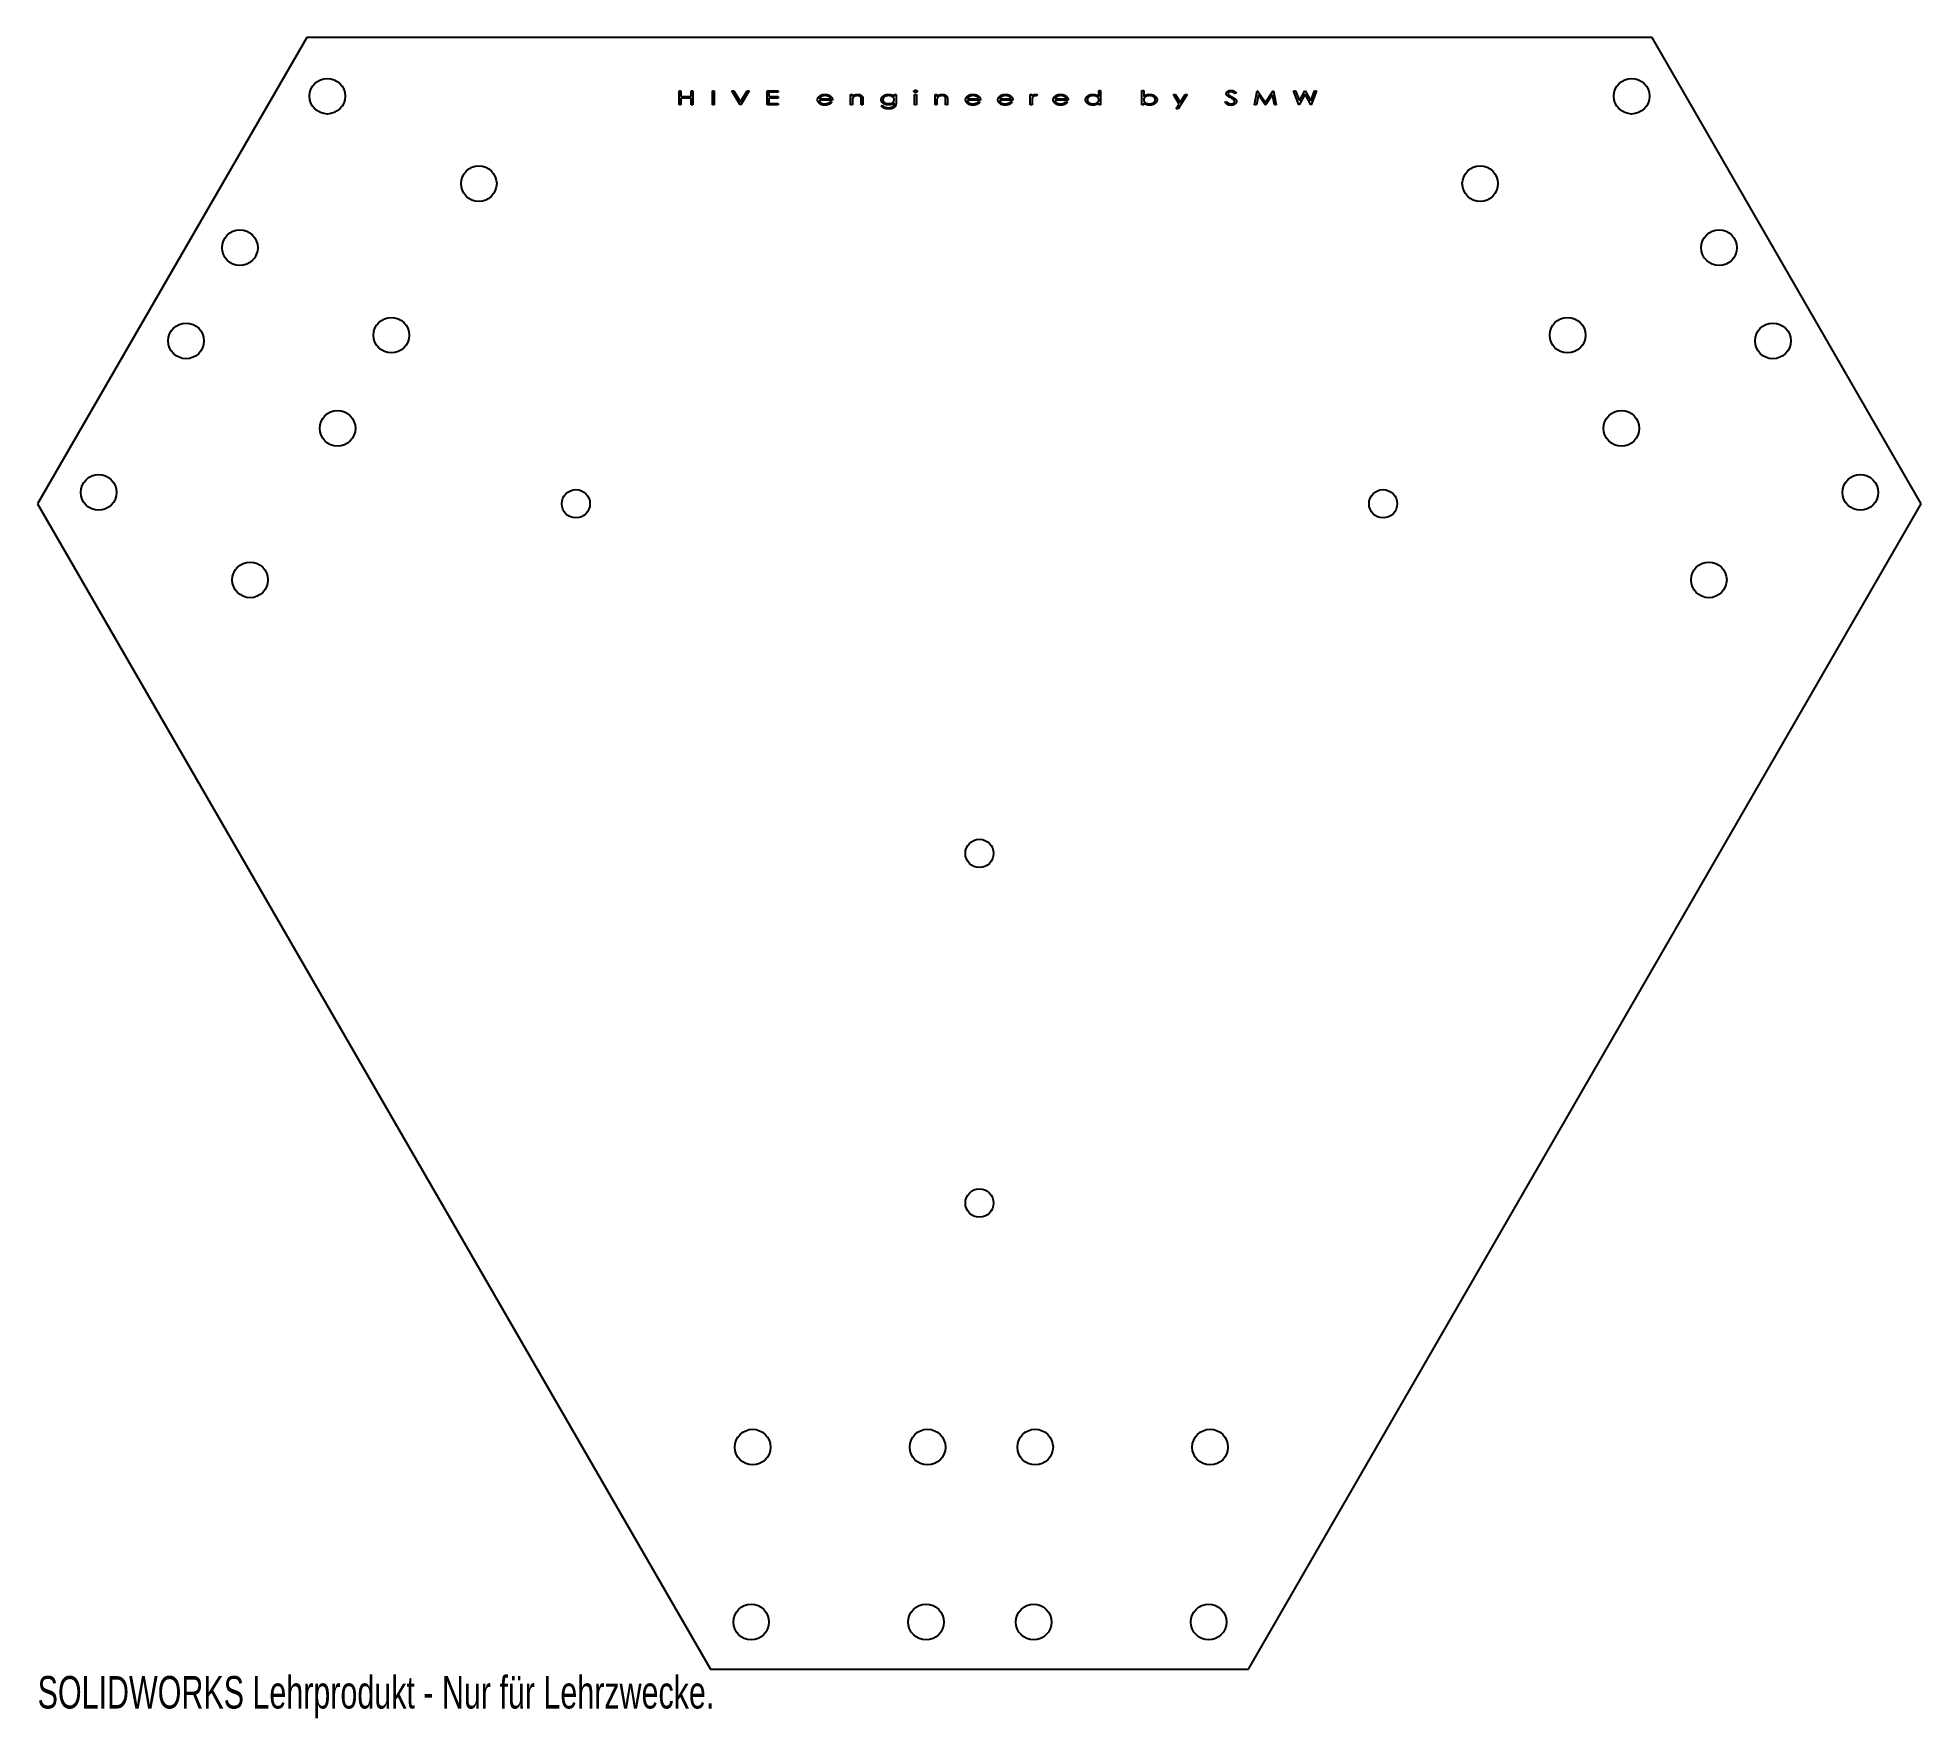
# Model space of a CAD drawing. Header units: millimetres. Extents: x -77 to 203, y -7 to 242.
import ezdxf

# ---------------------------------------------------------------- set-up
doc = ezdxf.new("R2010")
doc.units = ezdxf.units.MM
doc.styles.add('SLDTEXTSTYLE0', font='TXT', dxfattribs={"width": 0.7})

msp = doc.modelspace()

# ---------------------------------------------------------------- texts
at = {"color": 7, "linetype": 'Continuous', "insert": (-77.05, -1.02), "char_height": 4.8336, "attachment_point": 1, "style": 'SLDTEXTSTYLE0'}
msp.add_mtext('SOLIDWORKS Lehrprodukt - Nur für Lehrzwecke.', dxfattribs=at)

# ---------------------------------------------------------------- linework, layer by layer
at = {"color": 7, "linetype": 'Continuous', "lineweight": 25}
for p, q in [((-37.05, 242.49), (-77.05, 173.21)), ((162.95, 242.49), (-37.05, 242.49)), ((202.95, 173.21), (162.95, 242.49)), ((18.3, 232.49), (18.3, 234.6)), ((18.3, 234.6), (18.58, 234.6)), ((18.58, 232.49), (18.3, 232.49)), ((18.58, 234.6), (18.58, 233.74)), ((18.58, 233.74), (20.07, 233.74)), ((18.58, 233.52), (18.58, 232.49)), ((20.07, 233.52), (18.58, 233.52)), ((20.07, 234.6), (20.34, 234.6)), ((20.07, 233.74), (20.07, 234.6)), ((20.07, 232.49), (20.07, 233.52)), ((20.34, 232.49), (20.07, 232.49)), ((20.34, 234.6), (20.34, 232.49)), ((23.24, 234.6), (23.51, 234.6)), ((23.24, 232.49), (23.24, 234.6)), ((23.51, 232.49), (23.24, 232.49)), ((23.51, 234.6), (23.51, 232.49)), ((26.15, 234.6), (26.44, 234.6)), ((27.4, 232.49), (26.15, 234.6)), ((26.44, 234.6), (27.42, 232.94)), ((27.45, 232.49), (27.4, 232.49)), ((27.42, 232.94), (28.4, 234.6)), ((28.7, 234.6), (27.45, 232.49)), ((28.4, 234.6), (28.7, 234.6)), ((31.38, 234.6), (33.01, 234.6)), ((31.38, 232.49), (31.38, 234.6)), ((33.01, 232.49), (31.38, 232.49)), ((31.66, 234.39), (31.66, 233.74)), ((33.01, 234.39), (31.66, 234.39)), ((31.66, 233.74), (33.01, 233.74)), ((31.66, 233.52), (31.66, 232.7)), ((33.01, 233.52), (31.66, 233.52)), ((31.66, 232.7), (33.01, 232.7)), ((33.01, 234.6), (33.01, 234.39)), ((33.01, 233.74), (33.01, 233.52)), ((33.01, 232.7), (33.01, 232.49)), ((41.1, 233.22), (39.15, 233.22)), ((39.17, 233.41), (40.83, 233.41)), ((40.76, 232.98), (40.99, 232.89)), ((43.79, 234.03), (44.06, 234.03)), ((43.79, 232.49), (43.79, 234.03)), ((44.06, 232.49), (43.79, 232.49)), ((44.06, 234.03), (44.06, 233.75)), ((44.06, 233.05), (44.06, 232.49)), ((45.36, 232.49), (45.36, 233.21)), ((45.63, 232.49), (45.36, 232.49)), ((45.63, 233.28), (45.63, 232.49)), ((50.27, 234.03), (50.54, 234.03)), ((50.27, 233.76), (50.27, 234.03)), ((50.27, 232.7), (50.27, 232.78)), ((50.54, 234.03), (50.54, 232.81)), ((53.31, 234.03), (53.58, 234.03)), ((53.31, 232.49), (53.31, 234.03)), ((53.58, 232.49), (53.31, 232.49)), ((53.58, 234.03), (53.58, 232.49)), ((56.35, 234.03), (56.62, 234.03)), ((56.35, 232.49), (56.35, 234.03)), ((56.62, 232.49), (56.35, 232.49)), ((56.62, 234.03), (56.62, 233.75)), ((56.62, 233.05), (56.62, 232.49)), ((57.92, 232.49), (57.92, 233.21)), ((58.2, 232.49), (57.92, 232.49)), ((58.2, 233.28), (58.2, 232.49)), ((63.11, 233.22), (61.15, 233.22)), ((61.18, 233.41), (62.84, 233.41)), ((62.77, 232.98), (63, 232.89)), ((67.91, 233.22), (65.96, 233.22)), ((65.98, 233.41), (67.64, 233.41)), ((67.57, 232.98), (67.8, 232.89)), ((70.49, 234.03), (70.76, 234.03)), ((70.49, 232.49), (70.49, 234.03)), ((70.76, 232.49), (70.49, 232.49)), ((70.76, 234.03), (70.76, 233.81)), ((70.76, 233.01), (70.76, 232.49)), ((71.57, 234.01), (71.43, 233.84)), ((76.13, 233.22), (74.18, 233.22)), ((74.21, 233.41), (75.86, 233.41)), ((75.79, 232.98), (76.02, 232.89)), ((80.69, 234.66), (80.96, 234.66)), ((80.69, 233.73), (80.69, 234.66)), ((80.69, 232.49), (80.69, 232.75)), ((80.96, 232.49), (80.69, 232.49)), ((80.96, 234.66), (80.96, 232.49)), ((87.1, 234.66), (87.37, 234.66)), ((87.1, 232.49), (87.1, 234.66)), ((87.37, 232.49), (87.1, 232.49)), ((87.37, 234.66), (87.37, 233.75)), ((87.37, 232.77), (87.37, 232.49)), ((91.79, 234.03), (92.09, 234.03)), ((92.63, 232.62), (91.79, 234.03)), ((92.09, 234.03), (92.78, 232.86)), ((92.2, 231.92), (92.63, 232.62)), ((93.8, 234.03), (92.5, 231.92)), ((92.78, 232.86), (93.5, 234.03)), ((93.5, 234.03), (93.8, 234.03)), ((99.44, 232.9), (99.69, 233)), ((101.13, 234.3), (100.89, 234.17)), ((103.84, 232.49), (104.23, 234.6)), ((104.11, 232.49), (103.84, 232.49)), ((104.4, 234.01), (104.11, 232.49)), ((104.23, 234.6), (104.3, 234.6)), ((104.3, 234.6), (105.45, 232.87)), ((105.41, 232.49), (104.4, 234.01)), ((105.5, 232.49), (105.41, 232.49)), ((105.45, 232.87), (106.61, 234.6)), ((106.51, 234.01), (105.5, 232.49)), ((106.8, 232.49), (106.51, 234.01)), ((106.61, 234.6), (106.67, 234.6)), ((106.67, 234.6), (107.07, 232.49)), ((107.07, 232.49), (106.8, 232.49)), ((109.65, 234.6), (109.93, 234.6)), ((110.44, 232.49), (109.65, 234.6)), ((109.93, 234.6), (110.5, 233.08)), ((110.47, 232.49), (110.44, 232.49)), ((111.34, 234.09), (110.47, 232.49)), ((110.5, 233.08), (111.33, 234.6)), ((111.33, 234.6), (111.37, 234.6)), ((112.2, 232.49), (111.34, 234.09)), ((111.37, 234.6), (112.18, 233.08)), ((112.18, 233.08), (112.76, 234.6)), ((112.24, 232.49), (112.2, 232.49)), ((113.04, 234.6), (112.24, 232.49)), ((112.76, 234.6), (113.04, 234.6)), ((48.34, 232.38), (48.62, 232.38)), ((92.5, 231.92), (92.2, 231.92)), ((-77.05, 173.21), (22.95, 0)), ((102.95, 0), (202.95, 173.21)), ((22.95, 0), (102.95, 0))]:
    msp.add_line(p, q, dxfattribs=at)
for centre, radius in [((-33.99, 233.79), 2.65), ((159.89, 233.79), 2.65), ((-11.47, 220.79), 2.65), ((137.37, 220.79), 2.65), ((-46.99, 211.27), 2.65), ((172.89, 211.27), 2.65), ((-54.99, 197.42), 2.65), ((-24.47, 198.27), 2.65), ((150.37, 198.27), 2.65), ((180.89, 197.42), 2.65), ((-32.47, 184.42), 2.65), ((158.37, 184.42), 2.65), ((-67.99, 174.9), 2.65), ((193.89, 174.9), 2.65), ((2.95, 173.21), 2.1), ((122.95, 173.21), 2.1), ((-45.47, 161.9), 2.65), ((171.37, 161.9), 2.65), ((62.95, 121.24), 2.1), ((62.95, 69.28), 2.1), ((29.23, 33), 2.65), ((55.23, 33), 2.65), ((71.23, 33), 2.65), ((97.23, 33), 2.65), ((29.01, 7), 2.65), ((55.01, 7), 2.65), ((71.01, 7), 2.65), ((97.01, 7), 2.65)]:
    msp.add_circle(centre, radius, dxfattribs=at)
for points, knots in [([(38.87, 233.26), (38.87, 233.28), (38.88, 233.33), (38.89, 233.4), (38.91, 233.47), (38.94, 233.53), (38.97, 233.6), (39.02, 233.66), (39.07, 233.72), (39.11, 233.75), (39.13, 233.77)], [0, 0, 0, 0, 0.120389, 0.239442, 0.358085, 0.478358, 0.601031, 0.72789, 0.860845, 1, 1, 1, 1]), ([(39.98, 232.46), (39.94, 232.46), (39.85, 232.46), (39.73, 232.47), (39.62, 232.49), (39.52, 232.52), (39.42, 232.55), (39.33, 232.6), (39.24, 232.65), (39.17, 232.7), (39.1, 232.76), (39.04, 232.83), (38.99, 232.89), (38.95, 232.96), (38.91, 233.03), (38.89, 233.11), (38.88, 233.18), (38.88, 233.23), (38.87, 233.26)], [0, 0, 0, 0, 0.08342, 0.162672, 0.237858, 0.309694, 0.378418, 0.444615, 0.50894, 0.572333, 0.63335, 0.69116, 0.746244, 0.799014, 0.849898, 0.899707, 0.949652, 1, 1, 1, 1]), ([(39.13, 233.77), (39.15, 233.8), (39.21, 233.84), (39.3, 233.9), (39.4, 233.95), (39.5, 233.99), (39.61, 234.02), (39.73, 234.05), (39.85, 234.06), (39.94, 234.06), (39.98, 234.06)], [0, 0, 0, 0, 0.115917, 0.23235, 0.349842, 0.470698, 0.594414, 0.723582, 0.858448, 1, 1, 1, 1]), ([(39.15, 233.22), (39.15, 233.2), (39.15, 233.16), (39.16, 233.1), (39.18, 233.04), (39.21, 232.99), (39.24, 232.94), (39.28, 232.89), (39.33, 232.85), (39.38, 232.81), (39.44, 232.77), (39.5, 232.74), (39.57, 232.71), (39.64, 232.69), (39.71, 232.67), (39.79, 232.66), (39.87, 232.65), (39.92, 232.65), (39.95, 232.65)], [0, 0, 0, 0, 0.056242, 0.111095, 0.164975, 0.218903, 0.273387, 0.330219, 0.389105, 0.451504, 0.515499, 0.58005, 0.64543, 0.712473, 0.780497, 0.851034, 0.924111, 1, 1, 1, 1]), ([(39.43, 233.73), (39.42, 233.72), (39.39, 233.7), (39.35, 233.67), (39.31, 233.63), (39.28, 233.59), (39.25, 233.55), (39.22, 233.51), (39.2, 233.46), (39.18, 233.43), (39.17, 233.41)], [0, 0, 0, 0, 0.12042, 0.240754, 0.361161, 0.48245, 0.607607, 0.734553, 0.864535, 1, 1, 1, 1]), ([(39.99, 233.87), (39.97, 233.87), (39.91, 233.87), (39.84, 233.86), (39.76, 233.85), (39.69, 233.84), (39.62, 233.82), (39.56, 233.79), (39.49, 233.76), (39.45, 233.74), (39.43, 233.73)], [0, 0, 0, 0, 0.136394, 0.268915, 0.397368, 0.522174, 0.644271, 0.763661, 0.882422, 1, 1, 1, 1]), ([(39.95, 232.65), (39.98, 232.65), (40.03, 232.65), (40.11, 232.66), (40.19, 232.67), (40.26, 232.69), (40.34, 232.7), (40.41, 232.73), (40.47, 232.75), (40.53, 232.78), (40.58, 232.82), (40.64, 232.86), (40.7, 232.91), (40.74, 232.95), (40.76, 232.98)], [0, 0, 0, 0, 0.089322, 0.177994, 0.265856, 0.353138, 0.438174, 0.517979, 0.592596, 0.663003, 0.734986, 0.815073, 0.902964, 1, 1, 1, 1]), ([(39.98, 234.06), (40.03, 234.06), (40.11, 234.06), (40.24, 234.04), (40.36, 234.02), (40.48, 233.99), (40.58, 233.94), (40.68, 233.89), (40.78, 233.83), (40.83, 233.78), (40.86, 233.76)], [0, 0, 0, 0, 0.1409216, 0.2750589, 0.403664, 0.5276715, 0.6482876, 0.7663366, 0.8832735, 1, 1, 1, 1]), ([(40.99, 232.89), (40.97, 232.86), (40.93, 232.82), (40.87, 232.75), (40.8, 232.69), (40.73, 232.65), (40.65, 232.6), (40.57, 232.57), (40.49, 232.53), (40.4, 232.51), (40.3, 232.49), (40.2, 232.47), (40.09, 232.46), (40.02, 232.46), (39.98, 232.46)], [0, 0, 0, 0, 0.08068, 0.158926, 0.236421, 0.312535, 0.389176, 0.467264, 0.547404, 0.629883, 0.715752, 0.805444, 0.900452, 1, 1, 1, 1]), ([(40.83, 233.41), (40.82, 233.44), (40.8, 233.48), (40.76, 233.55), (40.71, 233.61), (40.66, 233.66), (40.6, 233.71), (40.53, 233.75), (40.46, 233.78), (40.37, 233.81), (40.28, 233.84), (40.19, 233.86), (40.09, 233.87), (40.03, 233.87), (39.99, 233.87)], [0, 0, 0, 0, 0.080104, 0.156081, 0.228922, 0.299933, 0.372774, 0.450312, 0.533461, 0.622962, 0.715975, 0.809304, 0.903685, 1, 1, 1, 1]), ([(40.86, 233.76), (40.88, 233.74), (40.92, 233.7), (40.96, 233.64), (41.01, 233.58), (41.04, 233.52), (41.07, 233.45), (41.08, 233.37), (41.1, 233.3), (41.1, 233.25), (41.1, 233.22)], [0, 0, 0, 0, 0.129408, 0.254029, 0.377137, 0.49818, 0.619807, 0.743113, 0.869352, 1, 1, 1, 1]), ([(44.06, 233.75), (44.08, 233.78), (44.14, 233.83), (44.23, 233.89), (44.32, 233.95), (44.42, 233.99), (44.52, 234.02), (44.63, 234.04), (44.74, 234.06), (44.81, 234.06), (44.85, 234.06)], [0, 0, 0, 0, 0.1285577, 0.2532894, 0.3749967, 0.4960657, 0.617624, 0.7417415, 0.868866, 1, 1, 1, 1]), ([(44.1, 233.46), (44.09, 233.45), (44.09, 233.43), (44.08, 233.39), (44.07, 233.35), (44.07, 233.3), (44.06, 233.24), (44.06, 233.18), (44.06, 233.12), (44.06, 233.07), (44.06, 233.05)], [0, 0, 0, 0, 0.078229, 0.169456, 0.273078, 0.391359, 0.522469, 0.667547, 0.826719, 1, 1, 1, 1]), ([(44.81, 233.87), (44.79, 233.87), (44.75, 233.87), (44.69, 233.86), (44.63, 233.86), (44.57, 233.84), (44.52, 233.83), (44.46, 233.81), (44.41, 233.78), (44.36, 233.75), (44.31, 233.72), (44.27, 233.69), (44.23, 233.66), (44.19, 233.62), (44.16, 233.58), (44.14, 233.55), (44.11, 233.5), (44.1, 233.48), (44.1, 233.46)], [0, 0, 0, 0, 0.07101, 0.1408215, 0.2087626, 0.2759989, 0.3425924, 0.4084308, 0.4747825, 0.5407071, 0.6054412, 0.6673877, 0.7266626, 0.784076, 0.8393562, 0.8935677, 0.947077, 1, 1, 1, 1]), ([(45.34, 233.57), (45.33, 233.58), (45.33, 233.6), (45.32, 233.64), (45.3, 233.67), (45.28, 233.7), (45.26, 233.73), (45.23, 233.75), (45.2, 233.78), (45.17, 233.8), (45.13, 233.81), (45.09, 233.83), (45.05, 233.84), (45.01, 233.85), (44.96, 233.86), (44.91, 233.87), (44.86, 233.87), (44.83, 233.87), (44.81, 233.87)], [0, 0, 0, 0, 0.057745, 0.113237, 0.167324, 0.221804, 0.275382, 0.330143, 0.385812, 0.443867, 0.503957, 0.565627, 0.630174, 0.697368, 0.767645, 0.841769, 0.918719, 1, 1, 1, 1]), ([(44.85, 234.06), (44.87, 234.06), (44.91, 234.06), (44.97, 234.06), (45.02, 234.05), (45.07, 234.04), (45.13, 234.03), (45.18, 234.01), (45.23, 233.99), (45.27, 233.97), (45.32, 233.95), (45.36, 233.93), (45.4, 233.9), (45.43, 233.87), (45.46, 233.84), (45.49, 233.81), (45.52, 233.77), (45.54, 233.74), (45.57, 233.7), (45.58, 233.65), (45.6, 233.6), (45.61, 233.55), (45.62, 233.49), (45.63, 233.42), (45.63, 233.35), (45.63, 233.3), (45.63, 233.28)], [0, 0, 0, 0, 0.045988, 0.090756, 0.134395, 0.177009, 0.218788, 0.260209, 0.300686, 0.340671, 0.380009, 0.417949, 0.45455, 0.490348, 0.525227, 0.559652, 0.593636, 0.627367, 0.662389, 0.700376, 0.741063, 0.785439, 0.833366, 0.884949, 0.940688, 1, 1, 1, 1]), ([(45.36, 233.21), (45.36, 233.24), (45.36, 233.28), (45.36, 233.33), (45.36, 233.39), (45.35, 233.43), (45.35, 233.47), (45.35, 233.51), (45.34, 233.54), (45.34, 233.56), (45.34, 233.57)], [0, 0, 0, 0, 0.178867, 0.342141, 0.489871, 0.623312, 0.740056, 0.841468, 0.928901, 1, 1, 1, 1]), ([(48.32, 233.27), (48.32, 233.28), (48.32, 233.32), (48.33, 233.37), (48.34, 233.42), (48.35, 233.47), (48.37, 233.52), (48.4, 233.57), (48.43, 233.62), (48.47, 233.66), (48.5, 233.71), (48.55, 233.75), (48.59, 233.79), (48.64, 233.83), (48.69, 233.86), (48.75, 233.9), (48.81, 233.93), (48.87, 233.95), (48.94, 233.98), (49.01, 234), (49.07, 234.02), (49.14, 234.04), (49.21, 234.05), (49.28, 234.05), (49.35, 234.06), (49.4, 234.06), (49.42, 234.06)], [0, 0, 0, 0, 0.0350186, 0.0700566, 0.1047646, 0.1397457, 0.1752789, 0.2116308, 0.2486608, 0.2873759, 0.3267972, 0.3667033, 0.4071052, 0.4483622, 0.4904674, 0.5338331, 0.5785075, 0.6247504, 0.6715496, 0.7182184, 0.7646967, 0.8112493, 0.8578713, 0.9047716, 0.9522984, 1, 1, 1, 1]), ([(49.42, 232.49), (49.39, 232.49), (49.34, 232.49), (49.27, 232.49), (49.2, 232.5), (49.13, 232.51), (49.06, 232.53), (48.99, 232.55), (48.93, 232.57), (48.86, 232.59), (48.8, 232.62), (48.74, 232.65), (48.68, 232.68), (48.63, 232.71), (48.58, 232.75), (48.54, 232.79), (48.5, 232.83), (48.46, 232.87), (48.43, 232.92), (48.4, 232.97), (48.37, 233.01), (48.35, 233.06), (48.34, 233.11), (48.33, 233.16), (48.32, 233.21), (48.32, 233.25), (48.32, 233.27)], [0, 0, 0, 0, 0.049307, 0.097867, 0.145758, 0.193398, 0.240901, 0.287833, 0.334782, 0.381938, 0.428257, 0.472857, 0.515868, 0.557594, 0.598283, 0.63809, 0.676976, 0.715361, 0.75286, 0.789466, 0.825152, 0.860179, 0.894872, 0.929579, 0.964639, 1, 1, 1, 1]), ([(49.45, 233.87), (49.41, 233.87), (49.34, 233.87), (49.22, 233.85), (49.12, 233.83), (49.03, 233.8), (48.97, 233.77), (48.92, 233.75), (48.88, 233.72), (48.84, 233.69), (48.8, 233.67), (48.76, 233.63), (48.73, 233.6), (48.7, 233.57), (48.68, 233.53), (48.65, 233.49), (48.63, 233.46), (48.62, 233.42), (48.6, 233.38), (48.6, 233.34), (48.59, 233.3), (48.59, 233.27), (48.59, 233.26)], [0, 0, 0, 0, 0.098151, 0.193475, 0.287113, 0.379457, 0.424997, 0.468849, 0.511642, 0.553241, 0.593917, 0.634059, 0.673606, 0.71276, 0.751184, 0.78837, 0.824432, 0.85991, 0.894942, 0.929921, 0.964743, 1, 1, 1, 1]), ([(48.59, 233.26), (48.59, 233.24), (48.59, 233.2), (48.6, 233.14), (48.62, 233.08), (48.65, 233.03), (48.68, 232.98), (48.72, 232.93), (48.77, 232.88), (48.82, 232.84), (48.88, 232.8), (48.95, 232.77), (49.02, 232.74), (49.09, 232.72), (49.17, 232.7), (49.26, 232.69), (49.34, 232.68), (49.4, 232.68), (49.43, 232.68)], [0, 0, 0, 0, 0.054067, 0.106694, 0.158714, 0.210478, 0.263541, 0.318722, 0.376368, 0.437407, 0.500802, 0.565216, 0.631007, 0.699276, 0.769515, 0.842997, 0.919954, 1, 1, 1, 1]), ([(49.42, 234.06), (49.46, 234.06), (49.54, 234.06), (49.65, 234.05), (49.76, 234.03), (49.87, 234), (49.98, 233.96), (50.08, 233.91), (50.18, 233.84), (50.24, 233.79), (50.27, 233.76)], [0, 0, 0, 0, 0.128237, 0.252961, 0.37439, 0.493379, 0.613158, 0.736448, 0.865079, 1, 1, 1, 1]), ([(50.27, 232.78), (50.24, 232.76), (50.19, 232.71), (50.1, 232.65), (50, 232.6), (49.89, 232.56), (49.78, 232.53), (49.66, 232.5), (49.54, 232.49), (49.46, 232.49), (49.42, 232.49)], [0, 0, 0, 0, 0.1148093, 0.2314758, 0.3522504, 0.4771951, 0.6055197, 0.7344225, 0.8657957, 1, 1, 1, 1]), ([(49.42, 232.08), (49.45, 232.08), (49.49, 232.08), (49.56, 232.08), (49.62, 232.09), (49.69, 232.1), (49.75, 232.11), (49.8, 232.12), (49.85, 232.14), (49.91, 232.15), (49.95, 232.17), (50, 232.19), (50.04, 232.21), (50.07, 232.23), (50.11, 232.26), (50.14, 232.28), (50.16, 232.31), (50.19, 232.34), (50.21, 232.37), (50.23, 232.4), (50.24, 232.44), (50.25, 232.49), (50.26, 232.53), (50.27, 232.59), (50.27, 232.64), (50.27, 232.68), (50.27, 232.7)], [0, 0, 0, 0, 0.057662, 0.113288, 0.166939, 0.218383, 0.267669, 0.314967, 0.360659, 0.404856, 0.44703, 0.486907, 0.524418, 0.560012, 0.593847, 0.625611, 0.656001, 0.68526, 0.71501, 0.746575, 0.780846, 0.818141, 0.858365, 0.902051, 0.949325, 1, 1, 1, 1]), ([(49.43, 232.68), (49.46, 232.68), (49.52, 232.68), (49.61, 232.69), (49.69, 232.7), (49.77, 232.72), (49.85, 232.74), (49.92, 232.77), (49.98, 232.8), (50.04, 232.84), (50.1, 232.88), (50.14, 232.93), (50.18, 232.98), (50.21, 233.03), (50.24, 233.08), (50.26, 233.14), (50.27, 233.2), (50.27, 233.25), (50.27, 233.27)], [0, 0, 0, 0, 0.080267, 0.157095, 0.230045, 0.30019, 0.367554, 0.432717, 0.495888, 0.557738, 0.617507, 0.674771, 0.729457, 0.782604, 0.835544, 0.888881, 0.94335, 1, 1, 1, 1]), ([(50.27, 233.27), (50.27, 233.28), (50.27, 233.31), (50.27, 233.35), (50.26, 233.39), (50.25, 233.43), (50.23, 233.47), (50.21, 233.51), (50.19, 233.54), (50.17, 233.58), (50.14, 233.61), (50.11, 233.64), (50.07, 233.67), (50.04, 233.7), (50, 233.73), (49.96, 233.75), (49.91, 233.77), (49.85, 233.8), (49.77, 233.83), (49.66, 233.85), (49.56, 233.87), (49.49, 233.87), (49.45, 233.87)], [0, 0, 0, 0, 0.037851, 0.074824, 0.111103, 0.147007, 0.183306, 0.219647, 0.256253, 0.293779, 0.332041, 0.370704, 0.40995, 0.450021, 0.491357, 0.533811, 0.577856, 0.623142, 0.715516, 0.808428, 0.902908, 1, 1, 1, 1]), ([(50.54, 232.81), (50.54, 232.78), (50.54, 232.73), (50.54, 232.66), (50.53, 232.59), (50.52, 232.53), (50.51, 232.47), (50.5, 232.42), (50.48, 232.37), (50.47, 232.35), (50.46, 232.33)], [0, 0, 0, 0, 0.161777, 0.312372, 0.451932, 0.58078, 0.700129, 0.808718, 0.908824, 1, 1, 1, 1]), ([(53.2, 234.52), (53.2, 234.53), (53.21, 234.55), (53.22, 234.59), (53.24, 234.61), (53.27, 234.64), (53.31, 234.66), (53.35, 234.67), (53.4, 234.68), (53.43, 234.68), (53.45, 234.69)], [0, 0, 0, 0, 0.102226, 0.204045, 0.315293, 0.439677, 0.573203, 0.709183, 0.851203, 1, 1, 1, 1]), ([(53.45, 234.36), (53.43, 234.36), (53.4, 234.36), (53.35, 234.37), (53.31, 234.39), (53.27, 234.41), (53.24, 234.43), (53.22, 234.46), (53.21, 234.49), (53.2, 234.51), (53.2, 234.52)], [0, 0, 0, 0, 0.149518, 0.292227, 0.428867, 0.56304, 0.688027, 0.798788, 0.899892, 1, 1, 1, 1]), ([(53.45, 234.69), (53.46, 234.68), (53.49, 234.68), (53.54, 234.67), (53.58, 234.66), (53.62, 234.64), (53.65, 234.61), (53.67, 234.59), (53.69, 234.55), (53.69, 234.53), (53.69, 234.52)], [0, 0, 0, 0, 0.1507059, 0.2933389, 0.4286778, 0.5615736, 0.6853707, 0.7969173, 0.8982564, 1, 1, 1, 1]), ([(53.69, 234.52), (53.69, 234.51), (53.69, 234.49), (53.67, 234.46), (53.65, 234.43), (53.62, 234.41), (53.58, 234.39), (53.54, 234.37), (53.49, 234.36), (53.46, 234.36), (53.45, 234.36)], [0, 0, 0, 0, 0.099632, 0.200257, 0.311327, 0.43572, 0.569256, 0.705247, 0.848568, 1, 1, 1, 1]), ([(56.62, 233.75), (56.65, 233.78), (56.7, 233.83), (56.79, 233.89), (56.89, 233.95), (56.98, 233.99), (57.08, 234.02), (57.19, 234.04), (57.3, 234.06), (57.38, 234.06), (57.42, 234.06)], [0, 0, 0, 0, 0.128558, 0.253289, 0.374997, 0.496066, 0.617624, 0.741742, 0.868866, 1, 1, 1, 1]), ([(56.66, 233.46), (56.66, 233.45), (56.65, 233.43), (56.64, 233.39), (56.64, 233.35), (56.63, 233.3), (56.63, 233.24), (56.62, 233.18), (56.62, 233.12), (56.62, 233.07), (56.62, 233.05)], [0, 0, 0, 0, 0.0782293, 0.1694563, 0.2730778, 0.3913588, 0.5224692, 0.6675475, 0.8267193, 1, 1, 1, 1]), ([(57.37, 233.87), (57.35, 233.87), (57.31, 233.87), (57.25, 233.86), (57.19, 233.86), (57.14, 233.84), (57.08, 233.83), (57.03, 233.81), (56.97, 233.78), (56.92, 233.75), (56.88, 233.72), (56.83, 233.69), (56.79, 233.66), (56.76, 233.62), (56.73, 233.58), (56.7, 233.55), (56.68, 233.5), (56.67, 233.48), (56.66, 233.46)], [0, 0, 0, 0, 0.07101, 0.140821, 0.208763, 0.275999, 0.342592, 0.408431, 0.474783, 0.540707, 0.605441, 0.667388, 0.726663, 0.784076, 0.839356, 0.893568, 0.947077, 1, 1, 1, 1]), ([(57.9, 233.57), (57.9, 233.58), (57.89, 233.6), (57.88, 233.64), (57.86, 233.67), (57.84, 233.7), (57.82, 233.73), (57.79, 233.75), (57.76, 233.78), (57.73, 233.8), (57.7, 233.81), (57.66, 233.83), (57.62, 233.84), (57.57, 233.85), (57.53, 233.86), (57.48, 233.87), (57.43, 233.87), (57.39, 233.87), (57.37, 233.87)], [0, 0, 0, 0, 0.057745, 0.113237, 0.167324, 0.221804, 0.275382, 0.330143, 0.385812, 0.443867, 0.503957, 0.565627, 0.630174, 0.697368, 0.767645, 0.841769, 0.918719, 1, 1, 1, 1]), ([(57.42, 234.06), (57.43, 234.06), (57.47, 234.06), (57.53, 234.06), (57.59, 234.05), (57.64, 234.04), (57.69, 234.03), (57.74, 234.01), (57.79, 233.99), (57.84, 233.97), (57.88, 233.95), (57.92, 233.93), (57.96, 233.9), (58, 233.87), (58.03, 233.84), (58.06, 233.81), (58.08, 233.77), (58.11, 233.74), (58.13, 233.7), (58.15, 233.65), (58.16, 233.6), (58.17, 233.55), (58.18, 233.49), (58.19, 233.42), (58.19, 233.35), (58.2, 233.3), (58.2, 233.28)], [0, 0, 0, 0, 0.045988, 0.090756, 0.134395, 0.177009, 0.218788, 0.260209, 0.300686, 0.340671, 0.380009, 0.417949, 0.45455, 0.490348, 0.525227, 0.559652, 0.593636, 0.627367, 0.662389, 0.700376, 0.741063, 0.785439, 0.833366, 0.884949, 0.940688, 1, 1, 1, 1]), ([(57.92, 233.21), (57.92, 233.24), (57.92, 233.28), (57.92, 233.33), (57.92, 233.39), (57.92, 233.43), (57.92, 233.47), (57.91, 233.51), (57.91, 233.54), (57.9, 233.56), (57.9, 233.57)], [0, 0, 0, 0, 0.178867, 0.342141, 0.489871, 0.623312, 0.740056, 0.841468, 0.928901, 1, 1, 1, 1]), ([(60.88, 233.26), (60.88, 233.28), (60.88, 233.33), (60.9, 233.4), (60.92, 233.47), (60.94, 233.53), (60.98, 233.6), (61.02, 233.66), (61.07, 233.72), (61.11, 233.75), (61.13, 233.77)], [0, 0, 0, 0, 0.120389, 0.239442, 0.358085, 0.478358, 0.601031, 0.72789, 0.860845, 1, 1, 1, 1]), ([(61.99, 232.46), (61.94, 232.46), (61.86, 232.46), (61.74, 232.47), (61.63, 232.49), (61.52, 232.52), (61.43, 232.55), (61.33, 232.6), (61.25, 232.65), (61.17, 232.7), (61.11, 232.76), (61.05, 232.83), (61, 232.89), (60.95, 232.96), (60.92, 233.03), (60.9, 233.11), (60.88, 233.18), (60.88, 233.23), (60.88, 233.26)], [0, 0, 0, 0, 0.08342, 0.162672, 0.237858, 0.309694, 0.378418, 0.444615, 0.50894, 0.572333, 0.63335, 0.69116, 0.746244, 0.799014, 0.849898, 0.899707, 0.949652, 1, 1, 1, 1]), ([(61.13, 233.77), (61.16, 233.8), (61.22, 233.84), (61.31, 233.9), (61.4, 233.95), (61.51, 233.99), (61.62, 234.02), (61.74, 234.05), (61.86, 234.06), (61.95, 234.06), (61.99, 234.06)], [0, 0, 0, 0, 0.1159169, 0.2323495, 0.3498417, 0.470698, 0.5944143, 0.7235819, 0.8584484, 1, 1, 1, 1]), ([(61.15, 233.22), (61.15, 233.2), (61.16, 233.16), (61.17, 233.1), (61.19, 233.04), (61.22, 232.99), (61.25, 232.94), (61.29, 232.89), (61.34, 232.85), (61.39, 232.81), (61.45, 232.77), (61.51, 232.74), (61.58, 232.71), (61.65, 232.69), (61.72, 232.67), (61.8, 232.66), (61.87, 232.65), (61.93, 232.65), (61.96, 232.65)], [0, 0, 0, 0, 0.056242, 0.111095, 0.164975, 0.218903, 0.273387, 0.330219, 0.389105, 0.451504, 0.515499, 0.58005, 0.64543, 0.712473, 0.780497, 0.851034, 0.924111, 1, 1, 1, 1]), ([(61.44, 233.73), (61.43, 233.72), (61.4, 233.7), (61.36, 233.67), (61.32, 233.63), (61.29, 233.59), (61.26, 233.55), (61.23, 233.51), (61.2, 233.46), (61.19, 233.43), (61.18, 233.41)], [0, 0, 0, 0, 0.12042, 0.240754, 0.361161, 0.48245, 0.607607, 0.734553, 0.864535, 1, 1, 1, 1]), ([(62, 233.87), (61.98, 233.87), (61.92, 233.87), (61.85, 233.86), (61.77, 233.85), (61.7, 233.84), (61.63, 233.82), (61.56, 233.79), (61.5, 233.76), (61.46, 233.74), (61.44, 233.73)], [0, 0, 0, 0, 0.136394, 0.268915, 0.397368, 0.522174, 0.644271, 0.763661, 0.882422, 1, 1, 1, 1]), ([(61.96, 232.65), (61.98, 232.65), (62.04, 232.65), (62.12, 232.66), (62.2, 232.67), (62.27, 232.69), (62.35, 232.7), (62.41, 232.73), (62.48, 232.75), (62.53, 232.78), (62.59, 232.82), (62.65, 232.86), (62.71, 232.91), (62.75, 232.95), (62.77, 232.98)], [0, 0, 0, 0, 0.089322, 0.177994, 0.265856, 0.353138, 0.438174, 0.517979, 0.592596, 0.663003, 0.734986, 0.815073, 0.902964, 1, 1, 1, 1]), ([(61.99, 234.06), (62.03, 234.06), (62.12, 234.06), (62.25, 234.04), (62.37, 234.02), (62.48, 233.99), (62.59, 233.94), (62.69, 233.89), (62.79, 233.83), (62.84, 233.78), (62.87, 233.76)], [0, 0, 0, 0, 0.140922, 0.275059, 0.403664, 0.527671, 0.648288, 0.766337, 0.883273, 1, 1, 1, 1]), ([(63, 232.89), (62.98, 232.86), (62.94, 232.82), (62.88, 232.75), (62.81, 232.69), (62.74, 232.65), (62.66, 232.6), (62.58, 232.57), (62.49, 232.53), (62.4, 232.51), (62.31, 232.49), (62.21, 232.47), (62.1, 232.46), (62.02, 232.46), (61.99, 232.46)], [0, 0, 0, 0, 0.08068, 0.158926, 0.236421, 0.312535, 0.389176, 0.467264, 0.547404, 0.629883, 0.715752, 0.805444, 0.900452, 1, 1, 1, 1]), ([(62.84, 233.41), (62.83, 233.44), (62.81, 233.48), (62.77, 233.55), (62.72, 233.61), (62.67, 233.66), (62.61, 233.71), (62.54, 233.75), (62.46, 233.78), (62.38, 233.81), (62.29, 233.84), (62.2, 233.86), (62.1, 233.87), (62.03, 233.87), (62, 233.87)], [0, 0, 0, 0, 0.080104, 0.156081, 0.228922, 0.299933, 0.372774, 0.450312, 0.533461, 0.622962, 0.715975, 0.809304, 0.903685, 1, 1, 1, 1]), ([(62.87, 233.76), (62.89, 233.74), (62.93, 233.7), (62.97, 233.64), (63.01, 233.58), (63.05, 233.52), (63.07, 233.45), (63.09, 233.37), (63.1, 233.3), (63.11, 233.25), (63.11, 233.22)], [0, 0, 0, 0, 0.129408, 0.254029, 0.377137, 0.49818, 0.619807, 0.743113, 0.869352, 1, 1, 1, 1]), ([(65.69, 233.26), (65.69, 233.28), (65.69, 233.33), (65.7, 233.4), (65.72, 233.47), (65.75, 233.53), (65.78, 233.6), (65.83, 233.66), (65.88, 233.72), (65.92, 233.75), (65.94, 233.77)], [0, 0, 0, 0, 0.1203893, 0.239442, 0.3580855, 0.4783578, 0.6010307, 0.7278898, 0.8608447, 1, 1, 1, 1]), ([(66.79, 232.46), (66.75, 232.46), (66.66, 232.46), (66.55, 232.47), (66.43, 232.49), (66.33, 232.52), (66.23, 232.55), (66.14, 232.6), (66.05, 232.65), (65.98, 232.7), (65.91, 232.76), (65.85, 232.83), (65.8, 232.89), (65.76, 232.96), (65.73, 233.03), (65.7, 233.11), (65.69, 233.18), (65.69, 233.23), (65.69, 233.26)], [0, 0, 0, 0, 0.08342, 0.162672, 0.237858, 0.309694, 0.378418, 0.444615, 0.50894, 0.572333, 0.63335, 0.69116, 0.746244, 0.799014, 0.849898, 0.899707, 0.949652, 1, 1, 1, 1]), ([(65.94, 233.77), (65.96, 233.8), (66.02, 233.84), (66.11, 233.9), (66.21, 233.95), (66.31, 233.99), (66.42, 234.02), (66.54, 234.05), (66.66, 234.06), (66.75, 234.06), (66.79, 234.06)], [0, 0, 0, 0, 0.115917, 0.23235, 0.349842, 0.470698, 0.594414, 0.723582, 0.858448, 1, 1, 1, 1]), ([(65.96, 233.22), (65.96, 233.2), (65.96, 233.16), (65.97, 233.1), (65.99, 233.04), (66.02, 232.99), (66.05, 232.94), (66.09, 232.89), (66.14, 232.85), (66.19, 232.81), (66.25, 232.77), (66.31, 232.74), (66.38, 232.71), (66.45, 232.69), (66.52, 232.67), (66.6, 232.66), (66.68, 232.65), (66.73, 232.65), (66.76, 232.65)], [0, 0, 0, 0, 0.056242, 0.111095, 0.164975, 0.218903, 0.273387, 0.330219, 0.389105, 0.451504, 0.515499, 0.58005, 0.64543, 0.712473, 0.780497, 0.851034, 0.924111, 1, 1, 1, 1]), ([(66.24, 233.73), (66.23, 233.72), (66.2, 233.7), (66.16, 233.67), (66.13, 233.63), (66.09, 233.59), (66.06, 233.55), (66.03, 233.51), (66.01, 233.46), (65.99, 233.43), (65.98, 233.41)], [0, 0, 0, 0, 0.12042, 0.240754, 0.361161, 0.48245, 0.607607, 0.734553, 0.864535, 1, 1, 1, 1]), ([(66.81, 233.87), (66.78, 233.87), (66.73, 233.87), (66.65, 233.86), (66.57, 233.85), (66.5, 233.84), (66.43, 233.82), (66.37, 233.79), (66.3, 233.76), (66.26, 233.74), (66.24, 233.73)], [0, 0, 0, 0, 0.136394, 0.268915, 0.397368, 0.522174, 0.644271, 0.763661, 0.882422, 1, 1, 1, 1]), ([(66.76, 232.65), (66.79, 232.65), (66.84, 232.65), (66.92, 232.66), (67, 232.67), (67.08, 232.69), (67.15, 232.7), (67.22, 232.73), (67.28, 232.75), (67.34, 232.78), (67.4, 232.82), (67.45, 232.86), (67.51, 232.91), (67.55, 232.95), (67.57, 232.98)], [0, 0, 0, 0, 0.089322, 0.177994, 0.265856, 0.353138, 0.438174, 0.517979, 0.592596, 0.663003, 0.734986, 0.815073, 0.902964, 1, 1, 1, 1]), ([(66.79, 234.06), (66.84, 234.06), (66.92, 234.06), (67.05, 234.04), (67.17, 234.02), (67.29, 233.99), (67.39, 233.94), (67.49, 233.89), (67.59, 233.83), (67.64, 233.78), (67.67, 233.76)], [0, 0, 0, 0, 0.140922, 0.275059, 0.403664, 0.527671, 0.648288, 0.766337, 0.883273, 1, 1, 1, 1]), ([(67.8, 232.89), (67.78, 232.86), (67.74, 232.82), (67.68, 232.75), (67.61, 232.69), (67.54, 232.65), (67.46, 232.6), (67.38, 232.57), (67.3, 232.53), (67.21, 232.51), (67.11, 232.49), (67.01, 232.47), (66.9, 232.46), (66.83, 232.46), (66.79, 232.46)], [0, 0, 0, 0, 0.08068, 0.158926, 0.236421, 0.312535, 0.389176, 0.467264, 0.547404, 0.629883, 0.715752, 0.805444, 0.900452, 1, 1, 1, 1]), ([(67.64, 233.41), (67.63, 233.44), (67.61, 233.48), (67.57, 233.55), (67.53, 233.61), (67.47, 233.66), (67.41, 233.71), (67.34, 233.75), (67.27, 233.78), (67.18, 233.81), (67.09, 233.84), (67, 233.86), (66.9, 233.87), (66.84, 233.87), (66.81, 233.87)], [0, 0, 0, 0, 0.080104, 0.156081, 0.228922, 0.299933, 0.372774, 0.450312, 0.533461, 0.622962, 0.715975, 0.809304, 0.903685, 1, 1, 1, 1]), ([(67.67, 233.76), (67.69, 233.74), (67.73, 233.7), (67.78, 233.64), (67.82, 233.58), (67.85, 233.52), (67.88, 233.45), (67.9, 233.37), (67.91, 233.3), (67.91, 233.25), (67.91, 233.22)], [0, 0, 0, 0, 0.129408, 0.254029, 0.377137, 0.49818, 0.619807, 0.743113, 0.869352, 1, 1, 1, 1]), ([(70.76, 233.81), (70.78, 233.83), (70.82, 233.87), (70.89, 233.92), (70.96, 233.97), (71.03, 234), (71.1, 234.03), (71.17, 234.05), (71.25, 234.06), (71.3, 234.06), (71.33, 234.06)], [0, 0, 0, 0, 0.141224, 0.274779, 0.40214, 0.52438, 0.643807, 0.762401, 0.880432, 1, 1, 1, 1]), ([(70.81, 233.54), (70.81, 233.53), (70.8, 233.5), (70.79, 233.45), (70.78, 233.4), (70.77, 233.34), (70.77, 233.27), (70.76, 233.19), (70.76, 233.1), (70.76, 233.04), (70.76, 233.01)], [0, 0, 0, 0, 0.072598, 0.159586, 0.26149, 0.378637, 0.510516, 0.657934, 0.821082, 1, 1, 1, 1]), ([(71.28, 233.87), (71.26, 233.87), (71.21, 233.87), (71.14, 233.85), (71.08, 233.83), (71.02, 233.8), (70.98, 233.77), (70.95, 233.74), (70.92, 233.72), (70.9, 233.69), (70.87, 233.65), (70.85, 233.62), (70.83, 233.58), (70.82, 233.55), (70.81, 233.54)], [0, 0, 0, 0, 0.113691, 0.227753, 0.34525, 0.467749, 0.530456, 0.593307, 0.656375, 0.721093, 0.787886, 0.855829, 0.926641, 1, 1, 1, 1]), ([(71.43, 233.84), (71.42, 233.85), (71.39, 233.86), (71.35, 233.86), (71.32, 233.87), (71.29, 233.87), (71.28, 233.87)], [0, 0, 0, 0, 0.289934, 0.5534, 0.790306, 1, 1, 1, 1]), ([(71.33, 234.06), (71.35, 234.06), (71.39, 234.06), (71.45, 234.05), (71.51, 234.03), (71.55, 234.02), (71.57, 234.01)], [0, 0, 0, 0, 0.23141, 0.473781, 0.729772, 1, 1, 1, 1]), ([(73.91, 233.26), (73.91, 233.28), (73.91, 233.33), (73.92, 233.4), (73.94, 233.47), (73.97, 233.53), (74.01, 233.6), (74.05, 233.66), (74.1, 233.72), (74.14, 233.75), (74.16, 233.77)], [0, 0, 0, 0, 0.120389, 0.239442, 0.358085, 0.478358, 0.601031, 0.72789, 0.860845, 1, 1, 1, 1]), ([(75.01, 232.46), (74.97, 232.46), (74.89, 232.46), (74.77, 232.47), (74.66, 232.49), (74.55, 232.52), (74.45, 232.55), (74.36, 232.6), (74.28, 232.65), (74.2, 232.7), (74.13, 232.76), (74.07, 232.83), (74.02, 232.89), (73.98, 232.96), (73.95, 233.03), (73.92, 233.11), (73.91, 233.18), (73.91, 233.23), (73.91, 233.26)], [0, 0, 0, 0, 0.08342, 0.162672, 0.237858, 0.309694, 0.378418, 0.444615, 0.50894, 0.572333, 0.63335, 0.69116, 0.746244, 0.799014, 0.849898, 0.899707, 0.949652, 1, 1, 1, 1]), ([(74.16, 233.77), (74.19, 233.8), (74.24, 233.84), (74.33, 233.9), (74.43, 233.95), (74.53, 233.99), (74.64, 234.02), (74.76, 234.05), (74.89, 234.06), (74.97, 234.06), (75.01, 234.06)], [0, 0, 0, 0, 0.115917, 0.23235, 0.349842, 0.470698, 0.594414, 0.723582, 0.858448, 1, 1, 1, 1]), ([(74.18, 233.22), (74.18, 233.2), (74.18, 233.16), (74.2, 233.1), (74.21, 233.04), (74.24, 232.99), (74.27, 232.94), (74.31, 232.89), (74.36, 232.85), (74.42, 232.81), (74.47, 232.77), (74.54, 232.74), (74.6, 232.71), (74.67, 232.69), (74.74, 232.67), (74.82, 232.66), (74.9, 232.65), (74.95, 232.65), (74.98, 232.65)], [0, 0, 0, 0, 0.056242, 0.111095, 0.164975, 0.218903, 0.273387, 0.330219, 0.389105, 0.451504, 0.515499, 0.58005, 0.64543, 0.712473, 0.780497, 0.851034, 0.924111, 1, 1, 1, 1]), ([(74.47, 233.73), (74.45, 233.72), (74.42, 233.7), (74.39, 233.67), (74.35, 233.63), (74.31, 233.59), (74.28, 233.55), (74.26, 233.51), (74.23, 233.46), (74.21, 233.43), (74.21, 233.41)], [0, 0, 0, 0, 0.12042, 0.240754, 0.361161, 0.48245, 0.607607, 0.734553, 0.864535, 1, 1, 1, 1]), ([(75.03, 233.87), (75, 233.87), (74.95, 233.87), (74.87, 233.86), (74.8, 233.85), (74.72, 233.84), (74.66, 233.82), (74.59, 233.79), (74.53, 233.76), (74.49, 233.74), (74.47, 233.73)], [0, 0, 0, 0, 0.136394, 0.268915, 0.397368, 0.522174, 0.644271, 0.763661, 0.882422, 1, 1, 1, 1]), ([(74.98, 232.65), (75.01, 232.65), (75.06, 232.65), (75.14, 232.66), (75.22, 232.67), (75.3, 232.69), (75.37, 232.7), (75.44, 232.73), (75.5, 232.75), (75.56, 232.78), (75.62, 232.82), (75.67, 232.86), (75.73, 232.91), (75.77, 232.95), (75.79, 232.98)], [0, 0, 0, 0, 0.089322, 0.177994, 0.265856, 0.353138, 0.438174, 0.517979, 0.592596, 0.663003, 0.734986, 0.815073, 0.902964, 1, 1, 1, 1]), ([(75.01, 234.06), (75.06, 234.06), (75.15, 234.06), (75.27, 234.04), (75.4, 234.02), (75.51, 233.99), (75.62, 233.94), (75.72, 233.89), (75.81, 233.83), (75.87, 233.78), (75.9, 233.76)], [0, 0, 0, 0, 0.140922, 0.275059, 0.403664, 0.527671, 0.648288, 0.766337, 0.883273, 1, 1, 1, 1]), ([(76.02, 232.89), (76.01, 232.86), (75.97, 232.82), (75.9, 232.75), (75.84, 232.69), (75.76, 232.65), (75.69, 232.6), (75.61, 232.57), (75.52, 232.53), (75.43, 232.51), (75.33, 232.49), (75.23, 232.47), (75.12, 232.46), (75.05, 232.46), (75.01, 232.46)], [0, 0, 0, 0, 0.08068, 0.158926, 0.236421, 0.312535, 0.389176, 0.467264, 0.547404, 0.629883, 0.715752, 0.805444, 0.900452, 1, 1, 1, 1]), ([(75.86, 233.41), (75.85, 233.44), (75.83, 233.48), (75.79, 233.55), (75.75, 233.61), (75.7, 233.66), (75.64, 233.71), (75.57, 233.75), (75.49, 233.78), (75.4, 233.81), (75.31, 233.84), (75.22, 233.86), (75.13, 233.87), (75.06, 233.87), (75.03, 233.87)], [0, 0, 0, 0, 0.080104, 0.156081, 0.228922, 0.299933, 0.372774, 0.450312, 0.533461, 0.622962, 0.715975, 0.809304, 0.903685, 1, 1, 1, 1]), ([(75.9, 233.76), (75.91, 233.74), (75.95, 233.7), (76, 233.64), (76.04, 233.58), (76.07, 233.52), (76.1, 233.45), (76.12, 233.37), (76.13, 233.3), (76.13, 233.25), (76.13, 233.22)], [0, 0, 0, 0, 0.129408, 0.254029, 0.377137, 0.49818, 0.619807, 0.743113, 0.869352, 1, 1, 1, 1]), ([(78.71, 233.26), (78.71, 233.29), (78.71, 233.35), (78.73, 233.42), (78.76, 233.5), (78.79, 233.57), (78.84, 233.64), (78.9, 233.71), (78.96, 233.77), (79.04, 233.83), (79.12, 233.88), (79.21, 233.93), (79.3, 233.97), (79.4, 234), (79.5, 234.03), (79.61, 234.05), (79.72, 234.06), (79.79, 234.06), (79.83, 234.06)], [0, 0, 0, 0, 0.053239, 0.105669, 0.157759, 0.21091, 0.265513, 0.322628, 0.383156, 0.447539, 0.513858, 0.579921, 0.64642, 0.713983, 0.782419, 0.852806, 0.925292, 1, 1, 1, 1]), ([(79.82, 232.46), (79.78, 232.46), (79.71, 232.46), (79.6, 232.47), (79.5, 232.49), (79.4, 232.52), (79.3, 232.55), (79.21, 232.59), (79.12, 232.64), (79.04, 232.69), (78.96, 232.75), (78.89, 232.82), (78.84, 232.88), (78.79, 232.95), (78.76, 233.03), (78.73, 233.1), (78.71, 233.18), (78.71, 233.24), (78.71, 233.26)], [0, 0, 0, 0, 0.074392, 0.146593, 0.216394, 0.284728, 0.351553, 0.417765, 0.483549, 0.549521, 0.613604, 0.6739, 0.731053, 0.786173, 0.839676, 0.892444, 0.945672, 1, 1, 1, 1]), ([(79.84, 233.87), (79.8, 233.87), (79.73, 233.87), (79.62, 233.85), (79.51, 233.83), (79.43, 233.8), (79.36, 233.77), (79.32, 233.75), (79.27, 233.72), (79.23, 233.7), (79.2, 233.67), (79.16, 233.64), (79.13, 233.6), (79.1, 233.57), (79.07, 233.53), (79.05, 233.5), (79.03, 233.46), (79.01, 233.42), (79, 233.38), (78.99, 233.34), (78.98, 233.3), (78.98, 233.28), (78.98, 233.26)], [0, 0, 0, 0, 0.098179, 0.193102, 0.28604, 0.37782, 0.422895, 0.466432, 0.50924, 0.551161, 0.592151, 0.632604, 0.672974, 0.712947, 0.752179, 0.789539, 0.82605, 0.861947, 0.896666, 0.931201, 0.965568, 1, 1, 1, 1]), ([(78.98, 233.26), (78.98, 233.25), (78.98, 233.22), (78.99, 233.18), (79, 233.14), (79.01, 233.11), (79.03, 233.07), (79.05, 233.03), (79.07, 232.99), (79.1, 232.96), (79.13, 232.92), (79.16, 232.89), (79.2, 232.86), (79.24, 232.83), (79.28, 232.8), (79.32, 232.77), (79.37, 232.75), (79.43, 232.72), (79.51, 232.69), (79.62, 232.67), (79.73, 232.65), (79.8, 232.65), (79.84, 232.65)], [0, 0, 0, 0, 0.034083, 0.068466, 0.102746, 0.137829, 0.173262, 0.210287, 0.24817, 0.287716, 0.327948, 0.368597, 0.409586, 0.450819, 0.493065, 0.536079, 0.580456, 0.6257, 0.717766, 0.810037, 0.903968, 1, 1, 1, 1]), ([(80.69, 232.75), (80.66, 232.73), (80.6, 232.68), (80.51, 232.62), (80.41, 232.57), (80.3, 232.53), (80.19, 232.5), (80.07, 232.48), (79.95, 232.46), (79.86, 232.46), (79.82, 232.46)], [0, 0, 0, 0, 0.122455, 0.243039, 0.363758, 0.485063, 0.608269, 0.734603, 0.864957, 1, 1, 1, 1]), ([(79.83, 234.06), (79.87, 234.06), (79.96, 234.06), (80.08, 234.04), (80.2, 234.02), (80.31, 233.98), (80.42, 233.94), (80.52, 233.88), (80.61, 233.81), (80.66, 233.76), (80.69, 233.73)], [0, 0, 0, 0, 0.137599, 0.269365, 0.396396, 0.519619, 0.640354, 0.759899, 0.879492, 1, 1, 1, 1]), ([(80.69, 233.26), (80.69, 233.28), (80.69, 233.32), (80.68, 233.38), (80.66, 233.44), (80.63, 233.5), (80.6, 233.55), (80.55, 233.6), (80.5, 233.65), (80.45, 233.7), (80.38, 233.74), (80.32, 233.77), (80.24, 233.8), (80.17, 233.83), (80.09, 233.85), (80.01, 233.86), (79.93, 233.87), (79.87, 233.87), (79.84, 233.87)], [0, 0, 0, 0, 0.0549942, 0.1086157, 0.1618452, 0.21502, 0.2696742, 0.3264633, 0.3861239, 0.4490357, 0.5136729, 0.5788993, 0.6448722, 0.7115525, 0.7805054, 0.8509121, 0.9239858, 1, 1, 1, 1]), ([(79.84, 232.65), (79.87, 232.65), (79.95, 232.65), (80.06, 232.67), (80.16, 232.69), (80.25, 232.72), (80.32, 232.75), (80.36, 232.77), (80.41, 232.8), (80.45, 232.82), (80.49, 232.85), (80.52, 232.88), (80.55, 232.91), (80.58, 232.95), (80.61, 232.98), (80.63, 233.02), (80.65, 233.06), (80.66, 233.09), (80.68, 233.13), (80.69, 233.17), (80.69, 233.21), (80.69, 233.24), (80.69, 233.26)], [0, 0, 0, 0, 0.096736, 0.191681, 0.285707, 0.379693, 0.426091, 0.470618, 0.513724, 0.555398, 0.595804, 0.635358, 0.673779, 0.711791, 0.74906, 0.785588, 0.821467, 0.856952, 0.89202, 0.9275, 0.963504, 1, 1, 1, 1]), ([(87.37, 233.75), (87.4, 233.78), (87.46, 233.83), (87.55, 233.89), (87.65, 233.94), (87.76, 233.99), (87.87, 234.02), (87.99, 234.04), (88.11, 234.06), (88.19, 234.06), (88.24, 234.06)], [0, 0, 0, 0, 0.122851, 0.244107, 0.364618, 0.486056, 0.609134, 0.735447, 0.865431, 1, 1, 1, 1]), ([(88.23, 233.87), (88.19, 233.87), (88.11, 233.87), (88, 233.85), (87.9, 233.83), (87.81, 233.8), (87.74, 233.77), (87.7, 233.75), (87.65, 233.72), (87.61, 233.7), (87.57, 233.67), (87.54, 233.64), (87.51, 233.61), (87.48, 233.57), (87.45, 233.54), (87.43, 233.5), (87.41, 233.46), (87.39, 233.43), (87.38, 233.39), (87.37, 233.35), (87.37, 233.31), (87.37, 233.28), (87.37, 233.26)], [0, 0, 0, 0, 0.096605, 0.191834, 0.286088, 0.380409, 0.426745, 0.471699, 0.514747, 0.556365, 0.597226, 0.636489, 0.675374, 0.713334, 0.750553, 0.786841, 0.822512, 0.857475, 0.892604, 0.927959, 0.963553, 1, 1, 1, 1]), ([(87.37, 233.26), (87.37, 233.24), (87.37, 233.2), (87.38, 233.14), (87.4, 233.08), (87.43, 233.02), (87.46, 232.97), (87.51, 232.92), (87.56, 232.87), (87.61, 232.82), (87.68, 232.78), (87.74, 232.75), (87.81, 232.72), (87.89, 232.69), (87.97, 232.67), (88.05, 232.66), (88.13, 232.65), (88.19, 232.65), (88.22, 232.65)], [0, 0, 0, 0, 0.055001, 0.108629, 0.161864, 0.215046, 0.269706, 0.326502, 0.385907, 0.448826, 0.513776, 0.578839, 0.644485, 0.711518, 0.780479, 0.850894, 0.923977, 1, 1, 1, 1]), ([(88.23, 232.46), (88.19, 232.46), (88.1, 232.46), (87.98, 232.48), (87.86, 232.5), (87.77, 232.53), (87.69, 232.55), (87.64, 232.58), (87.59, 232.6), (87.54, 232.63), (87.5, 232.66), (87.45, 232.7), (87.41, 232.73), (87.38, 232.76), (87.37, 232.77)], [0, 0, 0, 0, 0.137538, 0.269518, 0.396433, 0.519065, 0.579407, 0.639119, 0.698776, 0.758366, 0.818111, 0.878318, 0.938788, 1, 1, 1, 1]), ([(88.22, 232.65), (88.26, 232.65), (88.33, 232.65), (88.44, 232.67), (88.55, 232.69), (88.63, 232.72), (88.7, 232.75), (88.74, 232.77), (88.78, 232.8), (88.83, 232.82), (88.86, 232.85), (88.9, 232.88), (88.93, 232.92), (88.96, 232.95), (88.99, 232.99), (89.01, 233.03), (89.03, 233.06), (89.05, 233.1), (89.06, 233.14), (89.07, 233.18), (89.08, 233.22), (89.08, 233.24), (89.08, 233.26)], [0, 0, 0, 0, 0.098252, 0.193245, 0.286252, 0.377755, 0.422864, 0.466759, 0.509599, 0.551551, 0.592572, 0.633055, 0.673196, 0.712922, 0.752183, 0.789769, 0.826307, 0.862231, 0.896862, 0.93115, 0.965542, 1, 1, 1, 1]), ([(89.08, 233.26), (89.08, 233.27), (89.08, 233.3), (89.07, 233.34), (89.06, 233.38), (89.05, 233.41), (89.03, 233.45), (89.01, 233.49), (88.99, 233.53), (88.96, 233.56), (88.93, 233.6), (88.9, 233.63), (88.86, 233.66), (88.82, 233.69), (88.78, 233.72), (88.74, 233.75), (88.69, 233.77), (88.63, 233.8), (88.55, 233.83), (88.44, 233.85), (88.33, 233.87), (88.26, 233.87), (88.23, 233.87)], [0, 0, 0, 0, 0.034488, 0.068909, 0.103583, 0.138706, 0.17466, 0.21123, 0.249465, 0.28898, 0.329256, 0.369694, 0.410729, 0.452009, 0.494301, 0.537364, 0.58179, 0.627085, 0.718909, 0.811283, 0.904593, 1, 1, 1, 1]), ([(89.35, 233.26), (89.35, 233.23), (89.35, 233.18), (89.33, 233.1), (89.3, 233.02), (89.27, 232.95), (89.22, 232.88), (89.16, 232.81), (89.1, 232.75), (89.02, 232.69), (88.94, 232.64), (88.85, 232.59), (88.75, 232.55), (88.66, 232.52), (88.56, 232.49), (88.45, 232.47), (88.34, 232.46), (88.27, 232.46), (88.23, 232.46)], [0, 0, 0, 0, 0.053436, 0.105787, 0.158062, 0.211132, 0.265884, 0.322912, 0.383552, 0.447837, 0.514055, 0.580017, 0.646672, 0.713867, 0.78247, 0.85275, 0.925127, 1, 1, 1, 1]), ([(88.24, 234.06), (88.27, 234.06), (88.35, 234.06), (88.46, 234.05), (88.56, 234.03), (88.66, 234), (88.76, 233.97), (88.85, 233.93), (88.94, 233.88), (89.02, 233.83), (89.1, 233.77), (89.17, 233.71), (89.22, 233.64), (89.27, 233.57), (89.3, 233.5), (89.33, 233.42), (89.35, 233.34), (89.35, 233.29), (89.35, 233.26)], [0, 0, 0, 0, 0.07468, 0.146612, 0.216698, 0.285039, 0.351873, 0.418093, 0.483885, 0.549865, 0.613956, 0.67426, 0.731779, 0.786672, 0.83993, 0.892705, 0.945665, 1, 1, 1, 1]), ([(100.32, 232.43), (100.3, 232.43), (100.26, 232.43), (100.2, 232.44), (100.13, 232.45), (100.07, 232.46), (100.01, 232.47), (99.95, 232.49), (99.9, 232.51), (99.84, 232.54), (99.79, 232.57), (99.74, 232.6), (99.68, 232.64), (99.63, 232.68), (99.58, 232.73), (99.54, 232.78), (99.49, 232.84), (99.46, 232.88), (99.44, 232.9)], [0, 0, 0, 0, 0.063314, 0.125167, 0.186098, 0.246, 0.304927, 0.36356, 0.421725, 0.480021, 0.538486, 0.598523, 0.659859, 0.72333, 0.788905, 0.856789, 0.926903, 1, 1, 1, 1]), ([(99.63, 234.16), (99.63, 234.19), (99.64, 234.23), (99.65, 234.3), (99.68, 234.36), (99.72, 234.42), (99.78, 234.47), (99.84, 234.52), (99.91, 234.56), (99.99, 234.59), (100.07, 234.62), (100.16, 234.64), (100.25, 234.66), (100.32, 234.66), (100.35, 234.66)], [0, 0, 0, 0, 0.069833, 0.139143, 0.209253, 0.28265, 0.359254, 0.439149, 0.523413, 0.613264, 0.70696, 0.802325, 0.899526, 1, 1, 1, 1]), ([(99.79, 233.84), (99.78, 233.85), (99.76, 233.88), (99.72, 233.92), (99.7, 233.96), (99.67, 234), (99.65, 234.04), (99.64, 234.08), (99.63, 234.12), (99.63, 234.15), (99.63, 234.16)], [0, 0, 0, 0, 0.143287, 0.278886, 0.407846, 0.532386, 0.650842, 0.767845, 0.884168, 1, 1, 1, 1]), ([(99.69, 233), (99.71, 232.97), (99.76, 232.92), (99.83, 232.85), (99.9, 232.79), (99.98, 232.74), (100.06, 232.7), (100.14, 232.67), (100.23, 232.65), (100.29, 232.65), (100.32, 232.65)], [0, 0, 0, 0, 0.144138, 0.279741, 0.408464, 0.531337, 0.650001, 0.766279, 0.882105, 1, 1, 1, 1]), ([(100.26, 233.55), (100.23, 233.57), (100.18, 233.6), (100.09, 233.64), (100.02, 233.69), (99.96, 233.72), (99.91, 233.76), (99.86, 233.79), (99.82, 233.82), (99.8, 233.83), (99.79, 233.84)], [0, 0, 0, 0, 0.184635, 0.352521, 0.502282, 0.63567, 0.752089, 0.851209, 0.93406, 1, 1, 1, 1]), ([(100.33, 234.44), (100.31, 234.44), (100.28, 234.44), (100.24, 234.44), (100.2, 234.43), (100.16, 234.42), (100.12, 234.41), (100.09, 234.4), (100.05, 234.38), (100.02, 234.36), (100, 234.34), (99.97, 234.32), (99.95, 234.3), (99.93, 234.28), (99.92, 234.25), (99.91, 234.23), (99.91, 234.2), (99.9, 234.18), (99.9, 234.17)], [0, 0, 0, 0, 0.082083, 0.160539, 0.236564, 0.30876, 0.378174, 0.445672, 0.511873, 0.576181, 0.63769, 0.69533, 0.749596, 0.801299, 0.851729, 0.900734, 0.950062, 1, 1, 1, 1]), ([(99.9, 234.17), (99.91, 234.16), (99.91, 234.14), (99.91, 234.11), (99.93, 234.07), (99.94, 234.04), (99.97, 234), (100, 233.97), (100.04, 233.93), (100.08, 233.91), (100.09, 233.9)], [0, 0, 0, 0, 0.098332, 0.197646, 0.299645, 0.407152, 0.526293, 0.663277, 0.820555, 1, 1, 1, 1]), ([(100.09, 233.9), (100.1, 233.9), (100.11, 233.89), (100.14, 233.87), (100.18, 233.85), (100.22, 233.83), (100.27, 233.8), (100.33, 233.76), (100.4, 233.73), (100.45, 233.7), (100.48, 233.69)], [0, 0, 0, 0, 0.051662, 0.123489, 0.216376, 0.33129, 0.466454, 0.62273, 0.800578, 1, 1, 1, 1]), ([(100.78, 233.22), (100.77, 233.23), (100.74, 233.25), (100.69, 233.29), (100.64, 233.33), (100.58, 233.37), (100.51, 233.42), (100.43, 233.46), (100.35, 233.51), (100.29, 233.54), (100.26, 233.55)], [0, 0, 0, 0, 0.085823, 0.182241, 0.289544, 0.408891, 0.539115, 0.681065, 0.834468, 1, 1, 1, 1]), ([(100.32, 232.65), (100.34, 232.65), (100.39, 232.65), (100.47, 232.66), (100.54, 232.68), (100.61, 232.7), (100.67, 232.72), (100.72, 232.76), (100.77, 232.79), (100.81, 232.83), (100.84, 232.87), (100.87, 232.92), (100.88, 232.96), (100.88, 232.99), (100.88, 233.01)], [0, 0, 0, 0, 0.102912, 0.203088, 0.301782, 0.399349, 0.492806, 0.579224, 0.659758, 0.735332, 0.806859, 0.873517, 0.936765, 1, 1, 1, 1]), ([(101.15, 233.01), (101.15, 232.99), (101.15, 232.95), (101.14, 232.89), (101.12, 232.84), (101.09, 232.79), (101.06, 232.74), (101.02, 232.69), (100.97, 232.65), (100.91, 232.6), (100.85, 232.56), (100.78, 232.53), (100.72, 232.5), (100.64, 232.47), (100.57, 232.46), (100.49, 232.44), (100.41, 232.43), (100.35, 232.43), (100.32, 232.43)], [0, 0, 0, 0, 0.051326, 0.102069, 0.152714, 0.204674, 0.258841, 0.315717, 0.376029, 0.440318, 0.50668, 0.573357, 0.6403, 0.708341, 0.778044, 0.849796, 0.923531, 1, 1, 1, 1]), ([(100.89, 234.17), (100.88, 234.18), (100.85, 234.21), (100.81, 234.24), (100.77, 234.28), (100.73, 234.31), (100.69, 234.33), (100.66, 234.35), (100.63, 234.37), (100.58, 234.39), (100.53, 234.41), (100.47, 234.43), (100.4, 234.44), (100.35, 234.44), (100.33, 234.44)], [0, 0, 0, 0, 0.090896, 0.175368, 0.25491, 0.329222, 0.397765, 0.461732, 0.52073, 0.574658, 0.678057, 0.782714, 0.889856, 1, 1, 1, 1]), ([(100.35, 234.66), (100.38, 234.66), (100.45, 234.66), (100.55, 234.64), (100.65, 234.62), (100.73, 234.59), (100.79, 234.56), (100.83, 234.54), (100.88, 234.51), (100.93, 234.47), (100.98, 234.44), (101.03, 234.39), (101.08, 234.35), (101.11, 234.32), (101.13, 234.3)], [0, 0, 0, 0, 0.117138, 0.231005, 0.343712, 0.455371, 0.512682, 0.572792, 0.635731, 0.701455, 0.770806, 0.843623, 0.919973, 1, 1, 1, 1]), ([(100.48, 233.69), (100.51, 233.67), (100.57, 233.64), (100.65, 233.59), (100.73, 233.54), (100.8, 233.5), (100.87, 233.45), (100.92, 233.41), (100.97, 233.37), (101.01, 233.33), (101.04, 233.29), (101.07, 233.25), (101.1, 233.21), (101.12, 233.17), (101.13, 233.13), (101.14, 233.09), (101.15, 233.05), (101.15, 233.02), (101.15, 233.01)], [0, 0, 0, 0, 0.105199, 0.202941, 0.293498, 0.377317, 0.453565, 0.523308, 0.586086, 0.642795, 0.694893, 0.74411, 0.79073, 0.835278, 0.877916, 0.919602, 0.959847, 1, 1, 1, 1]), ([(100.88, 233.01), (100.88, 233.03), (100.88, 233.06), (100.86, 233.12), (100.82, 233.17), (100.79, 233.2), (100.78, 233.22)], [0, 0, 0, 0, 0.222817, 0.458137, 0.713035, 1, 1, 1, 1]), ([(49.45, 231.89), (49.4, 231.89), (49.32, 231.89), (49.19, 231.9), (49.07, 231.92), (48.96, 231.95), (48.85, 231.98), (48.76, 232.01), (48.67, 232.05), (48.6, 232.1), (48.53, 232.15), (48.46, 232.22), (48.4, 232.29), (48.36, 232.35), (48.34, 232.38)], [0, 0, 0, 0, 0.105817, 0.206286, 0.302011, 0.39322, 0.47912, 0.558578, 0.632094, 0.700473, 0.768386, 0.840109, 0.917175, 1, 1, 1, 1]), ([(48.62, 232.38), (48.63, 232.37), (48.65, 232.34), (48.68, 232.31), (48.72, 232.28), (48.76, 232.25), (48.8, 232.22), (48.84, 232.19), (48.89, 232.17), (48.94, 232.15), (48.99, 232.14), (49.04, 232.12), (49.1, 232.11), (49.16, 232.1), (49.22, 232.09), (49.28, 232.08), (49.35, 232.08), (49.4, 232.08), (49.42, 232.08)], [0, 0, 0, 0, 0.055004, 0.109546, 0.164238, 0.218614, 0.273947, 0.33023, 0.386875, 0.444966, 0.504742, 0.567007, 0.631925, 0.699557, 0.770132, 0.843718, 0.919996, 1, 1, 1, 1]), ([(50.46, 232.33), (50.45, 232.31), (50.44, 232.28), (50.4, 232.23), (50.36, 232.19), (50.32, 232.14), (50.27, 232.1), (50.21, 232.07), (50.15, 232.03), (50.09, 232), (50.02, 231.98), (49.95, 231.95), (49.87, 231.93), (49.79, 231.92), (49.71, 231.91), (49.63, 231.9), (49.54, 231.89), (49.48, 231.89), (49.45, 231.89)], [0, 0, 0, 0, 0.051224, 0.102153, 0.153782, 0.206588, 0.260733, 0.316892, 0.375435, 0.436531, 0.499493, 0.564217, 0.631262, 0.69997, 0.771101, 0.844699, 0.92096, 1, 1, 1, 1])]:
    msp.add_open_spline(points, degree=3, knots=knots, dxfattribs=at)

msp.set_redraw_order([(e.dxf.handle, doc.entitydb.next_handle()) for e in msp.query("TEXT MTEXT ATTDEF DIMENSION ARC_DIMENSION")])  # texts and dimensions are drawn at this point

doc.saveas('drawing.dxf')
